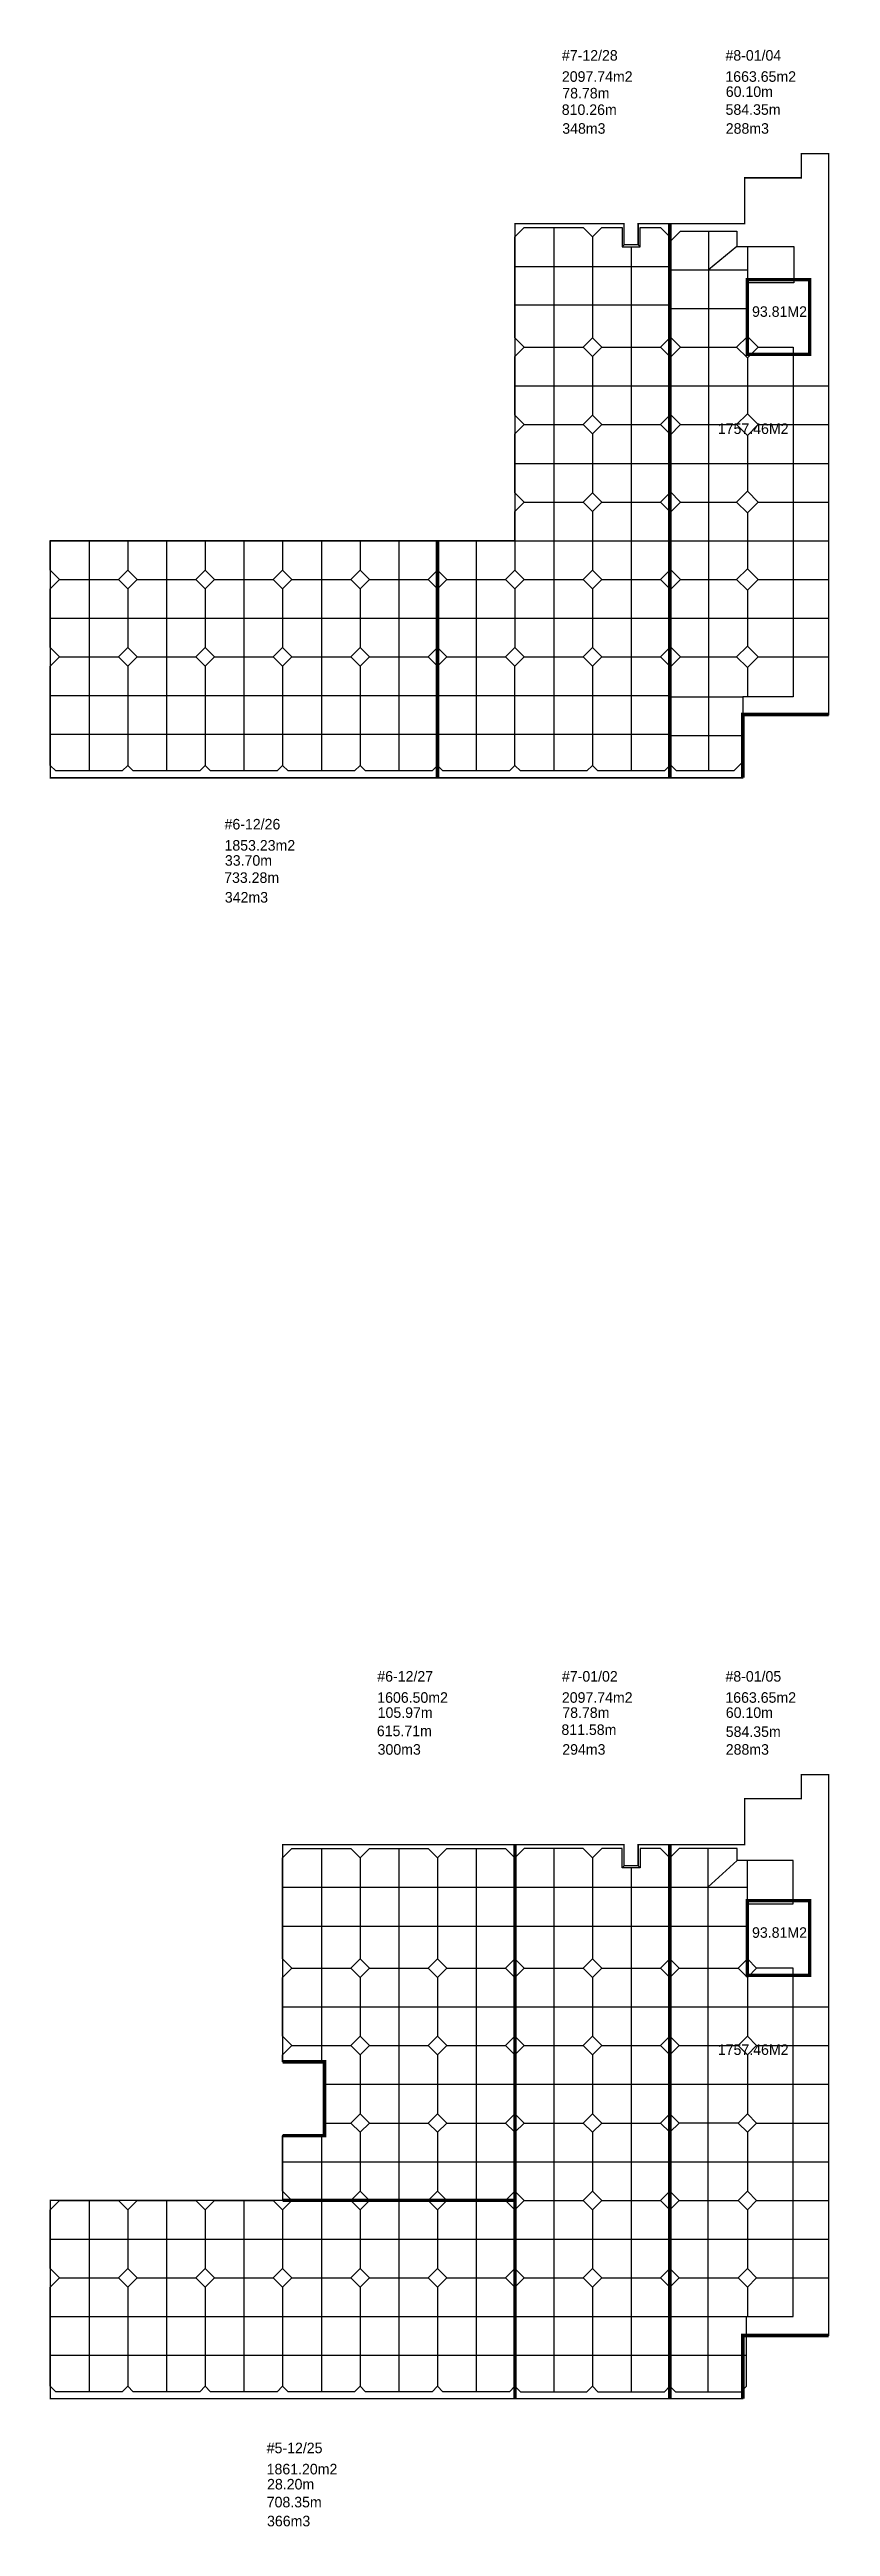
# Model space of a CAD drawing. Header units: millimetres. Extents: x -552870 to 1405794, y -1345622 to 197746.
# Drawn here: x -157770 to -46870, y -1114956 to -762893 of the extents above; entities that cross this region are included whole.
import ezdxf

# ---------------------------------------------------------------- set-up
doc = ezdxf.new("R2010")
doc.units = ezdxf.units.MM
doc.header["$LTSCALE"] = 1000
doc.header["$MEASUREMENT"] = 0
doc.layers.get('0').update_dxf_attribs({"linetype": 'CONTINUOUS'})
doc.styles.add('나눔바른고딕', font='')
doc.styles.get('나눔바른고딕').set_extended_font_data('나눔바른고딕')

msp = doc.modelspace()

# ---------------------------------------------------------------- texts
at = {"ltscale": 10000, "style": '나눔바른고딕'}
for s, p in [('#7-12/28', (-84997.4, -764473.2)), ('#8-01/04', (-61778, -764473.2)), ('#6-12/26', (-132917.5, -873751.3)), ('#6-12/27', (-111221.9, -994873.2)), ('#7-01/02', (-84997.4, -994873.2)), ('#8-01/05', (-61778, -994873.2)), ('#5-12/25', (-126928, -1104545.7))]:
    msp.add_text(s, height=1500, dxfattribs=at).set_placement(p)
at = {"color": 2, "ltscale": 10000, "style": '나눔바른고딕'}
for s, p in [('2097.74m2 ', (-85007.4, -767480.8)), ('1663.65m2 ', (-61788, -767480.8)), ('93.81M2 ', (-58000.6, -800886)), ('1757.46M2 ', (-62858.3, -817535.3)), ('1853.23m2 ', (-132927.5, -876758.8)), ('1606.50m2 ', (-111231.9, -997880.8)), ('2097.74m2 ', (-85007.4, -997880.8)), ('1663.65m2 ', (-61788, -997880.8)), ('93.81M2 ', (-58000.6, -1031286)), ('1757.46M2 ', (-62858.3, -1047935.3)), ('1861.20m2 ', (-126938.1, -1107553.3))]:
    msp.add_text(s, height=1500, dxfattribs=at).set_placement(p)
at = {"color": 114, "ltscale": 10000, "true_color": 0x139b48, "style": '나눔바른고딕'}
for s, p in [('810.26m', (-85024.7, -772190.2)), ('584.35m', (-61759.7, -772172.2)), ('733.28m', (-132971.8, -881342.7)), ('615.71m', (-111284, -1002628.1)), ('811.58m', (-85072.6, -1002455)), ('584.35m', (-61734.1, -1002732.1)), ('708.35m', (-126928.7, -1112242.4))]:
    msp.add_text(s, height=1500, dxfattribs=at).set_placement(p)
at = {"color": 1, "ltscale": 10000, "style": '나눔바른고딕'}
for s, p in [('78.78m', (-84947.7, -769841.9)), ('60.10m', (-61728.3, -769625)), ('33.70m', (-132867.8, -878903)), ('105.97m', (-111172.2, -1000025)), ('78.78m', (-84947.7, -1000025)), ('60.10m', (-61728.3, -1000025)), ('28.20m', (-126878.3, -1109697.5))]:
    msp.add_text(s, height=1500, dxfattribs=at).set_placement(p)
at = {"color": 7, "ltscale": 10000, "style": '나눔바른고딕'}
for s, p in [('348m3', (-84953.3, -774861.9)), ('288m3', (-61733.9, -774861.9)), ('342m3', (-132873.4, -884139.9)), ('300m3', (-111177.8, -1005261.9)), ('294m3', (-84953.3, -1005261.9)), ('288m3', (-61733.9, -1005261.9)), ('366m3', (-126884, -1114934.4))]:
    msp.add_text(s, height=1500, dxfattribs=at).set_placement(p)

# ---------------------------------------------------------------- linework, layer by layer
at = {"color": 2, "ltscale": 10000, "const_width": 200}
for points in [[(-47119.9, -857406.6), (-47119.9, -777709.5), (-51004.9, -777709.5), (-51004.9, -781124.5), (-59044.9, -781124.5), (-59044.9, -787634.5), (-69669.9, -787634.5), (-69669.9, -866409.5), (-59319.9, -866409.5), (-59319.9, -857409.5), (-47119.9, -857406.6)], [(-69669.9, -866409.5), (-102669.9, -866409.5), (-102671.8, -832709.5), (-91671.3, -832709.5), (-91669.9, -787634.5), (-76169.9, -787634.5), (-76169.9, -790634.5), (-74169.9, -790634.5), (-74169.9, -787634.5), (-69669.9, -787634.5), (-69669.9, -866409.5)], [(-58669.9, -795609.5), (-58669.9, -806209.5), (-49819.9, -806209.5), (-49819.9, -795609.5), (-58669.9, -795609.5)], [(-157669.9, -832719.4), (-157669.9, -866409.5), (-102669.9, -866409.5), (-102669.9, -832709.5), (-157669.9, -832719.4), (-157669.9, -866409.5)], [(-47119.9, -1087806.6), (-47119.9, -1008109.5), (-51004.9, -1008109.5), (-51004.9, -1011524.5), (-59044.9, -1011524.5), (-59044.9, -1018034.5), (-69669.9, -1018034.5), (-69669.9, -1096809.5), (-59319.9, -1096809.5), (-59319.9, -1087809.5), (-47119.9, -1087806.6)], [(-91669.9, -1057609.5), (-91669.9, -1018034.5), (-124669.9, -1018034.5), (-124669.9, -1048909.5), (-118719.9, -1048909.5), (-118719.9, -1059409.5), (-124669.9, -1059409.5), (-124669.9, -1068609.5), (-91669.9, -1068609.5), (-91669.9, -1057609.5)], [(-91669.9, -1018034.5), (-76169.9, -1018034.5), (-76169.9, -1021034.5), (-74169.9, -1021034.5), (-74169.9, -1018034.5), (-69669.9, -1018034.5), (-69669.9, -1096809.5), (-91669.9, -1096809.5), (-91669.9, -1018034.5)], [(-58669.9, -1026009.5), (-58669.9, -1036609.5), (-49819.9, -1036609.5), (-49819.9, -1026009.5), (-58669.9, -1026009.5)], [(-157669.9, -1068609.5), (-157669.9, -1096809.5), (-91669.9, -1096809.5), (-91669.9, -1068609.5), (-157669.9, -1068609.5)]]:
    msp.add_lwpolyline(points, dxfattribs=at)
at = {"color": 114, "ltscale": 10000, "true_color": 0x139b48}
for points in [[(-69669.9, -864635.2), (-70444.2, -865409.5), (-79895.6, -865409.5), (-80669.9, -864635.2), (-81444.2, -865409.5), (-90895.6, -865409.5), (-91669.9, -864635.2), (-92444.2, -865409.5), (-101895.6, -865409.5), (-102669.9, -864635.2), (-102670.6, -850533.1), (-101345.6, -849209.5), (-102669.9, -847885.2), (-102671, -839532.6), (-101345.6, -838209.5), (-102669.9, -836885.2), (-102671.3, -832709.5), (-102669.9, -832709.5), (-91669.9, -832709.5), (-91669.9, -828533.7), (-90345.6, -827209.5), (-91669.9, -825885.2), (-91670.8, -817532.8), (-90345.6, -816209.5), (-91669.9, -814885.2), (-91669.9, -806533.7), (-90345.6, -805209.5), (-91669.9, -803885.2), (-91670.4, -789533.7), (-90345.6, -788209.5), (-81994.2, -788209.5), (-80669.9, -789533.7), (-79345.6, -788209.5), (-76469.9, -788209.5), (-76469.9, -790934.5), (-73869.9, -790934.5), (-73869.9, -788209.5), (-70994.2, -788209.5), (-69669.9, -789533.7)], [(-86169.9, -788209.5), (-86169.9, -827209.5)], [(-80669.9, -789533.7), (-80669.9, -803885.2)], [(-76169.9, -790634.5), (-76469.9, -790934.5)], [(-75169.9, -790934.5), (-75169.9, -827209.5)], [(-74169.9, -790634.5), (-73869.9, -790934.5)], [(-64169.9, -788709.5), (-64169.9, -827209.5), (-64169.9, -865409.5)], [(-60169.9, -790909.5), (-64169.9, -794209.5)], [(-58669.9, -790909.5), (-58669.9, -796059.5)], [(-91669.9, -793709.5), (-69669.9, -793709.5)], [(-69669.9, -794209.5), (-58669.9, -794209.5)], [(-69669.9, -799209.5), (-91669.9, -799209.5)], [(-69669.9, -799709.5), (-58669.9, -799709.5)], [(-90345.6, -805209.5), (-81994.2, -805209.5)], [(-80669.9, -803885.2), (-81994.2, -805209.5), (-80669.9, -806533.7), (-79345.6, -805209.5), (-80669.9, -803885.2)], [(-79345.6, -805209.5), (-70994.2, -805209.5)], [(-69669.9, -803885.2), (-70994.2, -805209.5), (-69669.9, -806533.7)], [(-68145.6, -805209.5), (-60194.2, -805209.5)], [(-58669.9, -803685.2), (-60194.2, -805209.5), (-58669.9, -806733.7), (-57145.6, -805209.5)], [(-80669.9, -806533.7), (-80669.9, -814885.2)], [(-58669.9, -806733.7), (-58669.9, -814685.2)], [(-91670.6, -810709.5), (-69669.9, -810709.5)], [(-69669.9, -810709.5), (-47122.4, -810709.5)], [(-90345.6, -816209.5), (-81994.2, -816209.5)], [(-80669.9, -814885.2), (-81994.2, -816209.5), (-80669.9, -817533.7), (-79345.6, -816209.5), (-80669.9, -814885.2)], [(-79345.6, -816209.5), (-70994.2, -816209.5)], [(-69669.9, -814885.2), (-70994.2, -816209.5), (-69669.9, -817533.7)], [(-68145.6, -816209.5), (-60194.2, -816209.5)], [(-58669.9, -814685.2), (-60194.2, -816209.5), (-58669.9, -817733.7), (-57145.6, -816209.5), (-58669.9, -814685.2)], [(-57145.6, -816209.5), (-47119.9, -816209.5)], [(-80669.9, -817533.7), (-80669.9, -825885.2)], [(-58669.9, -817733.7), (-58669.9, -825685.2)], [(-91671, -821709.5), (-69669.9, -821709.5)], [(-69669.9, -821709.5), (-47122.4, -821709.5)], [(-90345.6, -827209.5), (-81994.2, -827209.5)], [(-86169.9, -827209.5), (-86169.9, -865409.5)], [(-80669.9, -825885.2), (-81994.2, -827209.5), (-80669.9, -828533.7), (-79345.6, -827209.5), (-80669.9, -825885.2)], [(-79345.6, -827209.5), (-70994.2, -827209.5)], [(-75169.9, -827209.5), (-75169.9, -865409.5)], [(-69669.9, -825885.2), (-70994.2, -827209.5), (-69669.9, -828533.7)], [(-68145.6, -827209.5), (-60194.2, -827209.5)], [(-58669.9, -825685.2), (-60194.2, -827209.5), (-58669.9, -828733.7), (-57145.6, -827209.5), (-58669.9, -825685.2)], [(-57145.6, -827209.5), (-47119.9, -827209.5)], [(-80669.9, -828533.7), (-80669.9, -836885.2)], [(-58669.9, -828733.7), (-58669.9, -836685.2)], [(-102669.9, -864635.2), (-103444.2, -865409.5), (-112895.6, -865409.5), (-113669.9, -864635.2), (-114444.2, -865409.5), (-123895.6, -865409.5), (-124669.9, -864635.2), (-125444.2, -865409.5), (-134895.6, -865409.5), (-135669.9, -864635.2), (-136444.2, -865409.5), (-145895.6, -865409.5), (-146669.9, -864635.2), (-147444.2, -865409.5), (-156895.6, -865409.5), (-157669.9, -864635.2), (-157669.9, -850533.7), (-156345.6, -849209.5), (-157669.9, -847885.2), (-157669.9, -839533.7), (-156345.6, -838209.5), (-157669.9, -836885.2), (-157669.9, -832709.5), (-102669.9, -832709.5)], [(-152169.9, -832709.5), (-152169.9, -865409.5)], [(-146669.9, -832709.5), (-146669.9, -836885.2)], [(-141169.9, -832709.5), (-141169.9, -865409.5)], [(-135669.9, -832709.5), (-135669.9, -836885.2)], [(-130169.9, -832709.5), (-130169.9, -865409.5)], [(-124669.9, -832709.5), (-124669.9, -836885.2)], [(-119169.9, -832709.5), (-119169.9, -865409.5)], [(-113669.9, -832709.5), (-113669.9, -836885.2)], [(-108169.9, -832709.5), (-108169.9, -865409.5)], [(-97169.9, -832709.5), (-97169.9, -865409.5)], [(-91671.3, -832709.5), (-69669.9, -832709.5)], [(-91669.9, -832709.5), (-91669.9, -836885.2)], [(-69669.9, -832709.5), (-47122.4, -832709.5)], [(-146669.9, -836885.2), (-147994.2, -838209.5), (-146669.9, -839533.7), (-145345.6, -838209.5), (-146669.9, -836885.2)], [(-135669.9, -836885.2), (-136994.2, -838209.5), (-135669.9, -839533.7), (-134345.6, -838209.5), (-135669.9, -836885.2)], [(-124669.9, -836885.2), (-125994.2, -838209.5), (-124669.9, -839533.7), (-123345.6, -838209.5), (-124669.9, -836885.2)], [(-113669.9, -836885.2), (-114994.2, -838209.5), (-113669.9, -839533.7), (-112345.6, -838209.5), (-113669.9, -836885.2)], [(-102669.9, -836885.2), (-103994.2, -838209.5), (-102669.9, -839533.7)], [(-91669.9, -836885.2), (-92994.2, -838209.5), (-91669.9, -839533.7), (-90345.6, -838209.5), (-91669.9, -836885.2)], [(-80669.9, -836885.2), (-81994.2, -838209.5), (-80669.9, -839533.7), (-79345.6, -838209.5), (-80669.9, -836885.2)], [(-69669.9, -836885.2), (-70994.2, -838209.5), (-69669.9, -839533.7)], [(-58669.9, -836685.2), (-60194.2, -838209.5), (-58669.9, -839733.7), (-57145.6, -838209.5), (-58669.9, -836685.2)], [(-156345.6, -838209.5), (-147994.2, -838209.5)], [(-146669.9, -839533.7), (-146669.9, -847885.2)], [(-145345.6, -838209.5), (-136994.2, -838209.5)], [(-135669.9, -839533.7), (-135669.9, -847885.2)], [(-134345.6, -838209.5), (-125994.2, -838209.5)], [(-124669.9, -839533.7), (-124669.9, -847885.2)], [(-123345.6, -838209.5), (-114994.2, -838209.5)], [(-113669.9, -839533.7), (-113669.9, -847885.2)], [(-112345.6, -838209.5), (-103994.2, -838209.5)], [(-101345.6, -838209.5), (-92994.2, -838209.5)], [(-91669.9, -839533.7), (-91669.9, -847885.2)], [(-90345.6, -838209.5), (-81994.2, -838209.5)], [(-80669.9, -839533.7), (-80669.9, -847885.2)], [(-79345.6, -838209.5), (-70994.2, -838209.5)], [(-68145.6, -838209.5), (-60194.2, -838209.5)], [(-58669.9, -839733.7), (-58669.9, -847685.2)], [(-57145.6, -838209.5), (-47119.9, -838209.5)], [(-157669.9, -843709.5), (-102670.4, -843709.5)], [(-102669.9, -843709.5), (-69669.9, -843709.5)], [(-69669.9, -843709.5), (-47122.4, -843709.5)], [(-146669.9, -847885.2), (-147994.2, -849209.5), (-146669.9, -850533.7), (-145345.6, -849209.5), (-146669.9, -847885.2)], [(-135669.9, -847885.2), (-136994.2, -849209.5), (-135669.9, -850533.7), (-134345.6, -849209.5), (-135669.9, -847885.2)], [(-124669.9, -847885.2), (-125994.2, -849209.5), (-124669.9, -850533.7), (-123345.6, -849209.5), (-124669.9, -847885.2)], [(-113669.9, -847885.2), (-114994.2, -849209.5), (-113669.9, -850533.7), (-112345.6, -849209.5), (-113669.9, -847885.2)], [(-102669.9, -847885.2), (-103994.2, -849209.5), (-102669.9, -850533.7)], [(-91669.9, -847885.2), (-92994.2, -849209.5), (-91669.9, -850533.7), (-90345.6, -849209.5), (-91669.9, -847885.2)], [(-80669.9, -847885.2), (-81994.2, -849209.5), (-80669.9, -850533.7), (-79345.6, -849209.5), (-80669.9, -847885.2)], [(-69669.9, -847885.2), (-70994.2, -849209.5), (-69669.9, -850533.7)], [(-58669.9, -847685.2), (-60194.2, -849209.5), (-58669.9, -850733.7), (-57145.6, -849209.5), (-58669.9, -847685.2)], [(-156345.6, -849209.5), (-147994.2, -849209.5)], [(-146669.9, -850533.7), (-146669.9, -864635.2)], [(-145345.6, -849209.5), (-136994.2, -849209.5)], [(-135669.9, -850533.7), (-135669.9, -864635.2)], [(-134345.6, -849209.5), (-125994.2, -849209.5)], [(-124669.9, -850533.7), (-124669.9, -864635.2)], [(-123345.6, -849209.5), (-114994.2, -849209.5)], [(-113669.9, -850533.7), (-113669.9, -864635.2)], [(-112345.6, -849209.5), (-103994.2, -849209.5)], [(-101345.6, -849209.5), (-92994.2, -849209.5)], [(-91669.9, -864635.2), (-91669.9, -850533.7)], [(-90345.6, -849209.5), (-81994.2, -849209.5)], [(-80669.9, -850533.7), (-80669.9, -864635.2)], [(-79345.6, -849209.5), (-70994.2, -849209.5)], [(-68145.6, -849209.5), (-60194.2, -849209.5)], [(-58669.9, -850733.7), (-58669.9, -854909.5)], [(-57145.6, -849209.5), (-47119.9, -849209.5)], [(-157669.9, -854709.5), (-102670.4, -854709.5)], [(-102669.9, -854709.5), (-69669.9, -854709.5)], [(-69669.9, -854909.5), (-59319.9, -854909.5)], [(-157669.9, -860209.5), (-102670.2, -860209.5)], [(-102669.9, -860209.5), (-69669.9, -860209.5)], [(-69669.9, -860409.5), (-59319.9, -860409.5)], [(-124669.9, -1048909.5), (-124669.9, -1047933.7), (-123345.6, -1046609.5), (-124669.9, -1045285.2), (-124669.9, -1036933.7), (-123345.6, -1035609.5), (-124669.9, -1034285.2), (-124669.9, -1019933.7), (-123345.6, -1018609.5), (-114994.2, -1018609.5), (-113669.9, -1019933.7), (-112345.6, -1018609.5), (-103994.2, -1018609.5), (-102669.9, -1019933.7), (-101345.6, -1018609.5), (-92994.2, -1018609.5), (-91669.9, -1019933.7)], [(-119169.9, -1018609.5), (-119169.9, -1048909.5)], [(-113669.9, -1019933.7), (-113669.9, -1034285.2)], [(-108169.9, -1018609.5), (-108169.9, -1068609.5)], [(-102669.9, -1019933.7), (-102669.9, -1034285.2)], [(-97169.9, -1018609.5), (-97169.9, -1068609.5)], [(-69669.9, -1019933.7), (-70994.2, -1018609.5), (-73869.9, -1018609.5), (-73869.9, -1021334.5), (-76469.9, -1021334.5), (-76469.9, -1018609.5), (-79345.6, -1018609.5), (-80669.9, -1019933.7), (-81994.2, -1018609.5), (-90345.6, -1018609.5), (-91669.9, -1019933.7), (-91669.9, -1034285.2), (-90345.6, -1035609.5), (-91669.9, -1036933.7), (-91669.9, -1045285.2), (-90345.6, -1046609.5), (-91669.9, -1047933.7), (-91669.9, -1056285.2), (-90345.6, -1057609.5), (-91669.9, -1058933.7), (-91669.9, -1067285.2), (-90345.6, -1068609.5), (-91669.9, -1069933.7), (-91669.9, -1078285.2), (-90345.6, -1079609.5), (-91669.9, -1080933.7), (-91669.9, -1095035.2), (-90895.6, -1095809.5), (-81444.2, -1095809.5), (-80669.9, -1095035.2), (-79895.6, -1095809.5), (-70444.2, -1095809.5), (-69669.9, -1095035.2)], [(-86169.9, -1018609.5), (-86169.9, -1095809.5)], [(-80669.9, -1019933.7), (-80669.9, -1034285.2)], [(-52144.9, -1057609.5), (-52144.9, -1035609.5), (-57345.6, -1035609.5), (-58669.9, -1034285.2), (-58669.9, -1026459.5), (-52144.9, -1026459.5), (-52144.9, -1020309.5), (-60094.2, -1020309.5), (-60094.2, -1018609.5), (-68345.6, -1018609.5), (-69669.9, -1019933.7), (-69669.9, -1034285.2), (-68345.6, -1035609.5), (-69669.9, -1036933.7), (-69669.9, -1045285.2), (-68345.6, -1046609.5), (-69669.9, -1047933.7), (-69669.9, -1056285.2), (-68345.6, -1057609.5), (-69669.9, -1058933.7), (-69669.9, -1067285.2), (-68345.6, -1068609.5), (-69669.9, -1069933.7), (-69669.9, -1078285.2), (-68345.6, -1079609.5), (-69669.9, -1080933.7), (-69669.9, -1095035.2), (-68895.6, -1095809.5), (-59544.2, -1095809.5), (-58769.9, -1095035.2), (-58769.9, -1085109.5), (-52144.9, -1085109.5), (-52144.9, -1057609.5)], [(-64269.9, -1018609.5), (-64269.9, -1057609.5), (-64269.9, -1095809.5)], [(-60094.2, -1020309.5), (-64269.9, -1024109.5)], [(-58669.9, -1026459.5), (-58669.9, -1020309.5)], [(-124669.9, -1024109.5), (-91669.9, -1024109.5)], [(-91669.9, -1024109.5), (-69669.9, -1024109.5)], [(-76169.9, -1021034.5), (-76469.9, -1021334.5)], [(-75169.9, -1021334.5), (-75169.9, -1095809.5)], [(-74169.9, -1021034.5), (-73869.9, -1021334.5)], [(-69669.9, -1024109.5), (-58669.9, -1024109.5)], [(-124669.9, -1029609.5), (-91669.9, -1029609.5)], [(-91669.9, -1029609.5), (-69669.9, -1029609.5)], [(-69669.9, -1029609.5), (-58669.9, -1029609.5)], [(-113669.9, -1034285.2), (-114994.2, -1035609.5), (-113669.9, -1036933.7), (-112345.6, -1035609.5), (-113669.9, -1034285.2)], [(-102669.9, -1034285.2), (-103994.2, -1035609.5), (-102669.9, -1036933.7), (-101345.6, -1035609.5), (-102669.9, -1034285.2)], [(-91669.9, -1034285.2), (-92994.2, -1035609.5), (-91669.9, -1036933.7)], [(-80669.9, -1034285.2), (-81994.2, -1035609.5), (-80669.9, -1036933.7), (-79345.6, -1035609.5), (-80669.9, -1034285.2)], [(-69669.9, -1034285.2), (-70994.2, -1035609.5), (-69669.9, -1036933.7)], [(-58669.9, -1034285.2), (-59994.2, -1035609.5), (-58669.9, -1036933.7), (-57345.6, -1035609.5)], [(-123345.6, -1035609.5), (-114994.2, -1035609.5)], [(-113669.9, -1036933.7), (-113669.9, -1045285.2)], [(-112345.6, -1035609.5), (-103994.2, -1035609.5)], [(-102669.9, -1036933.7), (-102669.9, -1045285.2)], [(-101345.6, -1035609.5), (-92994.2, -1035609.5)], [(-90345.6, -1035609.5), (-81994.2, -1035609.5)], [(-80669.9, -1036933.7), (-80669.9, -1045285.2)], [(-79345.6, -1035609.5), (-70994.2, -1035609.5)], [(-68345.6, -1035609.5), (-59994.2, -1035609.5)], [(-58669.9, -1036933.7), (-58669.9, -1045285.2)], [(-124669.9, -1041109.5), (-91669.9, -1041109.5)], [(-91669.9, -1041109.5), (-69669.9, -1041109.5)], [(-69669.9, -1041109.5), (-47119.9, -1041109.5)], [(-113669.9, -1045285.2), (-114994.2, -1046609.5), (-113669.9, -1047933.7), (-112345.6, -1046609.5), (-113669.9, -1045285.2)], [(-102669.9, -1045285.2), (-103994.2, -1046609.5), (-102669.9, -1047933.7), (-101345.6, -1046609.5), (-102669.9, -1045285.2)], [(-91669.9, -1045285.2), (-92994.2, -1046609.5), (-91669.9, -1047933.7)], [(-80669.9, -1045285.2), (-81994.2, -1046609.5), (-80669.9, -1047933.7), (-79345.6, -1046609.5), (-80669.9, -1045285.2)], [(-69669.9, -1045285.2), (-70994.2, -1046609.5), (-69669.9, -1047933.7)], [(-58669.9, -1045285.2), (-59994.2, -1046609.5), (-58669.9, -1047933.7), (-57345.6, -1046609.5), (-58669.9, -1045285.2)], [(-123345.6, -1046609.5), (-114994.2, -1046609.5)], [(-113669.9, -1047933.7), (-113669.9, -1056285.2)], [(-112345.6, -1046609.5), (-103994.2, -1046609.5)], [(-102669.9, -1047933.7), (-102669.9, -1056285.2)], [(-101345.6, -1046609.5), (-92994.2, -1046609.5)], [(-90345.6, -1046609.5), (-81994.2, -1046609.5)], [(-80669.9, -1047933.7), (-80669.9, -1056285.2)], [(-79345.6, -1046609.5), (-70994.2, -1046609.5)], [(-68345.6, -1046609.5), (-59994.2, -1046609.5)], [(-58669.9, -1047933.7), (-58669.9, -1056285.2)], [(-57345.6, -1046609.5), (-47119.9, -1046609.5)], [(-118719.9, -1052109.5), (-91669.9, -1052109.5)], [(-91669.9, -1052109.5), (-69669.9, -1052109.5)], [(-69669.9, -1052109.5), (-47119.9, -1052109.5)], [(-91669.9, -1067285.2), (-92994.2, -1068609.5), (-101345.6, -1068609.5), (-102669.9, -1067285.2), (-103994.2, -1068609.5), (-112345.6, -1068609.5), (-113669.9, -1067285.2), (-114994.2, -1068609.5), (-123345.6, -1068609.5), (-124669.9, -1067285.2), (-124669.9, -1059409.5)], [(-119169.9, -1059409.5), (-119169.9, -1068609.5)], [(-118719.9, -1057609.5), (-114994.2, -1057609.5)], [(-113669.9, -1056285.2), (-114994.2, -1057609.5), (-113669.9, -1058933.7), (-112345.6, -1057609.5), (-113669.9, -1056285.2)], [(-113669.9, -1058933.7), (-113669.9, -1067285.2)], [(-112345.6, -1057609.5), (-103994.2, -1057609.5)], [(-102669.9, -1056285.2), (-103994.2, -1057609.5), (-102669.9, -1058933.7), (-101345.6, -1057609.5), (-102669.9, -1056285.2)], [(-102669.9, -1058933.7), (-102669.9, -1067285.2)], [(-101345.6, -1057609.5), (-92994.2, -1057609.5)], [(-91669.9, -1056285.2), (-92994.2, -1057609.5), (-91669.9, -1058933.7)], [(-90345.6, -1057609.5), (-81994.2, -1057609.5)], [(-80669.9, -1056285.2), (-81994.2, -1057609.5), (-80669.9, -1058933.7), (-79345.6, -1057609.5), (-80669.9, -1056285.2)], [(-80669.9, -1058933.7), (-80669.9, -1067285.2)], [(-79345.6, -1057609.5), (-70994.2, -1057609.5)], [(-69669.9, -1056285.2), (-70994.2, -1057609.5), (-69669.9, -1058933.7)], [(-59994.2, -1057609.5), (-68345.6, -1057609.5)], [(-58669.9, -1056285.2), (-59994.2, -1057609.5), (-58669.9, -1058933.7), (-57345.6, -1057609.5), (-58669.9, -1056285.2)], [(-58669.9, -1058933.7), (-58669.9, -1067285.2)], [(-57345.6, -1057609.5), (-47119.9, -1057609.5)], [(-124669.9, -1063109.5), (-91669.9, -1063109.5)], [(-91669.9, -1063109.5), (-69669.9, -1063109.5)], [(-69669.9, -1063109.5), (-47119.9, -1063109.5)], [(-91669.9, -1095035.2), (-92444.2, -1095809.5), (-101895.6, -1095809.5), (-102669.9, -1095035.2), (-103444.2, -1095809.5), (-112895.6, -1095809.5), (-113669.9, -1095035.2), (-114444.2, -1095809.5), (-123895.6, -1095809.5), (-124669.9, -1095035.2), (-125444.2, -1095809.5), (-134895.6, -1095809.5), (-135669.9, -1095035.2), (-136444.2, -1095809.5), (-145895.6, -1095809.5), (-146669.9, -1095035.2), (-147444.2, -1095809.5), (-156895.6, -1095809.5), (-157669.9, -1095035.2), (-157669.9, -1080933.7), (-156345.6, -1079609.5), (-157669.9, -1078285.2), (-157669.9, -1069933.7), (-156345.6, -1068609.5), (-147994.2, -1068609.5), (-146669.9, -1069933.7), (-145345.6, -1068609.5), (-136994.2, -1068609.5), (-135669.9, -1069933.7), (-134345.6, -1068609.5), (-125994.2, -1068609.5), (-124669.9, -1069933.7), (-123345.6, -1068609.5)], [(-152169.9, -1068609.5), (-152169.9, -1095809.5)], [(-146669.9, -1069933.7), (-146669.9, -1078285.2)], [(-141169.9, -1068609.5), (-141169.9, -1095809.5)], [(-135669.9, -1069933.7), (-135669.9, -1078285.2)], [(-130169.9, -1068609.5), (-130169.9, -1095809.5)], [(-124669.9, -1069933.7), (-124669.9, -1078285.2)], [(-119169.9, -1068609.5), (-119169.9, -1095809.5)], [(-112345.6, -1068609.5), (-113669.9, -1069933.7), (-114994.2, -1068609.5)], [(-113669.9, -1069933.7), (-113669.9, -1078285.2)], [(-108169.9, -1068609.5), (-108169.9, -1095809.5)], [(-101345.6, -1068609.5), (-102669.9, -1069933.7), (-103994.2, -1068609.5)], [(-102669.9, -1069933.7), (-102669.9, -1078285.2)], [(-97169.9, -1068609.5), (-97169.9, -1095809.5)], [(-91669.9, -1069933.7), (-92994.2, -1068609.5)], [(-90345.6, -1068609.5), (-81994.2, -1068609.5)], [(-80669.9, -1067285.2), (-81994.2, -1068609.5), (-80669.9, -1069933.7), (-79345.6, -1068609.5), (-80669.9, -1067285.2)], [(-80669.9, -1069933.7), (-80669.9, -1078285.2)], [(-79345.6, -1068609.5), (-70994.2, -1068609.5)], [(-69669.9, -1067285.2), (-70994.2, -1068609.5), (-69669.9, -1069933.7)], [(-68345.6, -1068609.5), (-59994.2, -1068609.5)], [(-58669.9, -1067285.2), (-59994.2, -1068609.5), (-58669.9, -1069933.7), (-57345.6, -1068609.5), (-58669.9, -1067285.2)], [(-58669.9, -1069933.7), (-58669.9, -1078285.2)], [(-57345.6, -1068609.5), (-47119.9, -1068609.5)], [(-157669.9, -1074109.5), (-91669.9, -1074109.5)], [(-91669.9, -1074109.5), (-69669.9, -1074109.5)], [(-69669.9, -1074109.5), (-47119.9, -1074109.5)], [(-156345.6, -1079609.5), (-147994.2, -1079609.5)], [(-146669.9, -1078285.2), (-147994.2, -1079609.5), (-146669.9, -1080933.7), (-145345.6, -1079609.5), (-146669.9, -1078285.2)], [(-145345.6, -1079609.5), (-136994.2, -1079609.5)], [(-135669.9, -1078285.2), (-136994.2, -1079609.5), (-135669.9, -1080933.7), (-134345.6, -1079609.5), (-135669.9, -1078285.2)], [(-134345.6, -1079609.5), (-125994.2, -1079609.5)], [(-124669.9, -1078285.2), (-125994.2, -1079609.5), (-124669.9, -1080933.7), (-123345.6, -1079609.5), (-124669.9, -1078285.2)], [(-123345.6, -1079609.5), (-114994.2, -1079609.5)], [(-113669.9, -1078285.2), (-114994.2, -1079609.5), (-113669.9, -1080933.7), (-112345.6, -1079609.5), (-113669.9, -1078285.2)], [(-112345.6, -1079609.5), (-103994.2, -1079609.5)], [(-102669.9, -1078285.2), (-103994.2, -1079609.5), (-102669.9, -1080933.7), (-101345.6, -1079609.5), (-102669.9, -1078285.2)], [(-101345.6, -1079609.5), (-92994.2, -1079609.5)], [(-91669.9, -1078285.2), (-92994.2, -1079609.5), (-91669.9, -1080933.7)], [(-90345.6, -1079609.5), (-81994.2, -1079609.5)], [(-80669.9, -1078285.2), (-81994.2, -1079609.5), (-80669.9, -1080933.7), (-79345.6, -1079609.5), (-80669.9, -1078285.2)], [(-79345.6, -1079609.5), (-70994.2, -1079609.5)], [(-69669.9, -1078285.2), (-70994.2, -1079609.5), (-69669.9, -1080933.7)], [(-68345.6, -1079609.5), (-59994.2, -1079609.5)], [(-58669.9, -1078285.2), (-59994.2, -1079609.5), (-58669.9, -1080933.7), (-57345.6, -1079609.5), (-58669.9, -1078285.2)], [(-57345.6, -1079609.5), (-47119.9, -1079609.5)], [(-146669.9, -1080933.7), (-146669.9, -1095035.2)], [(-135669.9, -1080933.7), (-135669.9, -1095035.2)], [(-124669.9, -1080933.7), (-124669.9, -1095035.2)], [(-113669.9, -1080933.7), (-113669.9, -1095035.2)], [(-102669.9, -1080933.7), (-102669.9, -1095035.2)], [(-80669.9, -1080933.7), (-80669.9, -1095035.2)], [(-58669.9, -1080933.7), (-58669.9, -1085109.5)], [(-157669.9, -1085109.5), (-91669.9, -1085109.5)], [(-91669.9, -1085109.5), (-69669.9, -1085109.5)], [(-69669.9, -1085109.5), (-58769.9, -1085109.5)], [(-157669.9, -1090609.5), (-91669.9, -1090609.5)], [(-91669.9, -1090609.5), (-69669.9, -1090609.5)], [(-69669.9, -1090609.5), (-58769.9, -1090609.5)]]:
    msp.add_lwpolyline(points, dxfattribs=at)
at = {"color": 1, "ltscale": 10000, "const_width": 500}
for points in [[(-69669.9, -787634.5), (-69669.9, -866409.5)], [(-102671.3, -832709.5), (-102669.9, -866409.5)], [(-47119.9, -857406.6), (-59319.9, -857409.5), (-59319.9, -866409.5)], [(-124669.9, -1068609.5), (-91669.9, -1068609.5), (-91669.9, -1018034.5)], [(-69669.9, -1018109.5), (-69669.9, -1096809.5)], [(-124669.9, -1048909.5), (-118719.9, -1048909.5), (-118719.9, -1059409.5), (-124669.9, -1059409.5)], [(-91669.9, -1068609.5), (-91669.9, -1096759.5), (-91669.9, -1096809.5)], [(-47119.9, -1087806.6), (-59319.9, -1087809.5), (-59319.9, -1096809.5)]]:
    msp.add_lwpolyline(points, dxfattribs=at)
at = {"color": 114, "ltscale": 10000, "true_color": 0x139b48}
msp.add_lwpolyline([(-57145.6, -805209.5), (-52144.9, -805209.5), (-52144.9, -854909.5), (-59319.9, -854909.5), (-59319.9, -864159.5), (-60569.9, -865409.5), (-68719.9, -865409.5), (-69669.9, -864459.5), (-69669.9, -850733.7), (-68145.6, -849209.5), (-69669.9, -847685.2), (-69669.9, -839733.7), (-68145.6, -838209.5), (-69669.9, -836685.2), (-69669.9, -828733.7), (-68145.6, -827209.5), (-69669.9, -825685.2), (-69669.9, -817733.7), (-68145.6, -816209.5), (-69669.9, -814685.2), (-69669.9, -806733.7), (-68145.6, -805209.5), (-69669.9, -803685.2), (-69669.9, -790209.5), (-68169.9, -788709.5), (-60169.9, -788709.5), (-60169.9, -790909.5), (-52044.9, -790909.5), (-52044.9, -796059.5), (-58669.9, -796059.5), (-58669.9, -803685.2)], close=True, dxfattribs=at)
at = {"color": 1, "ltscale": 10000, "const_width": 500}
for points in [[(-58669.9, -795609.5), (-58669.9, -796059.5), (-58669.9, -806209.5), (-49819.9, -806209.5), (-49819.9, -805209.5), (-49819.9, -795609.5)], [(-58669.9, -1026009.5), (-58669.9, -1026459.5), (-58669.9, -1036609.5), (-49819.9, -1036609.5), (-49819.9, -1035609.5), (-49819.9, -1026009.5)]]:
    msp.add_lwpolyline(points, close=True, dxfattribs=at)

msp.set_redraw_order([(e.dxf.handle, doc.entitydb.next_handle()) for e in msp.query("TEXT MTEXT ATTDEF DIMENSION ARC_DIMENSION")])  # texts and dimensions are drawn at this point

doc.saveas('drawing.dxf')
